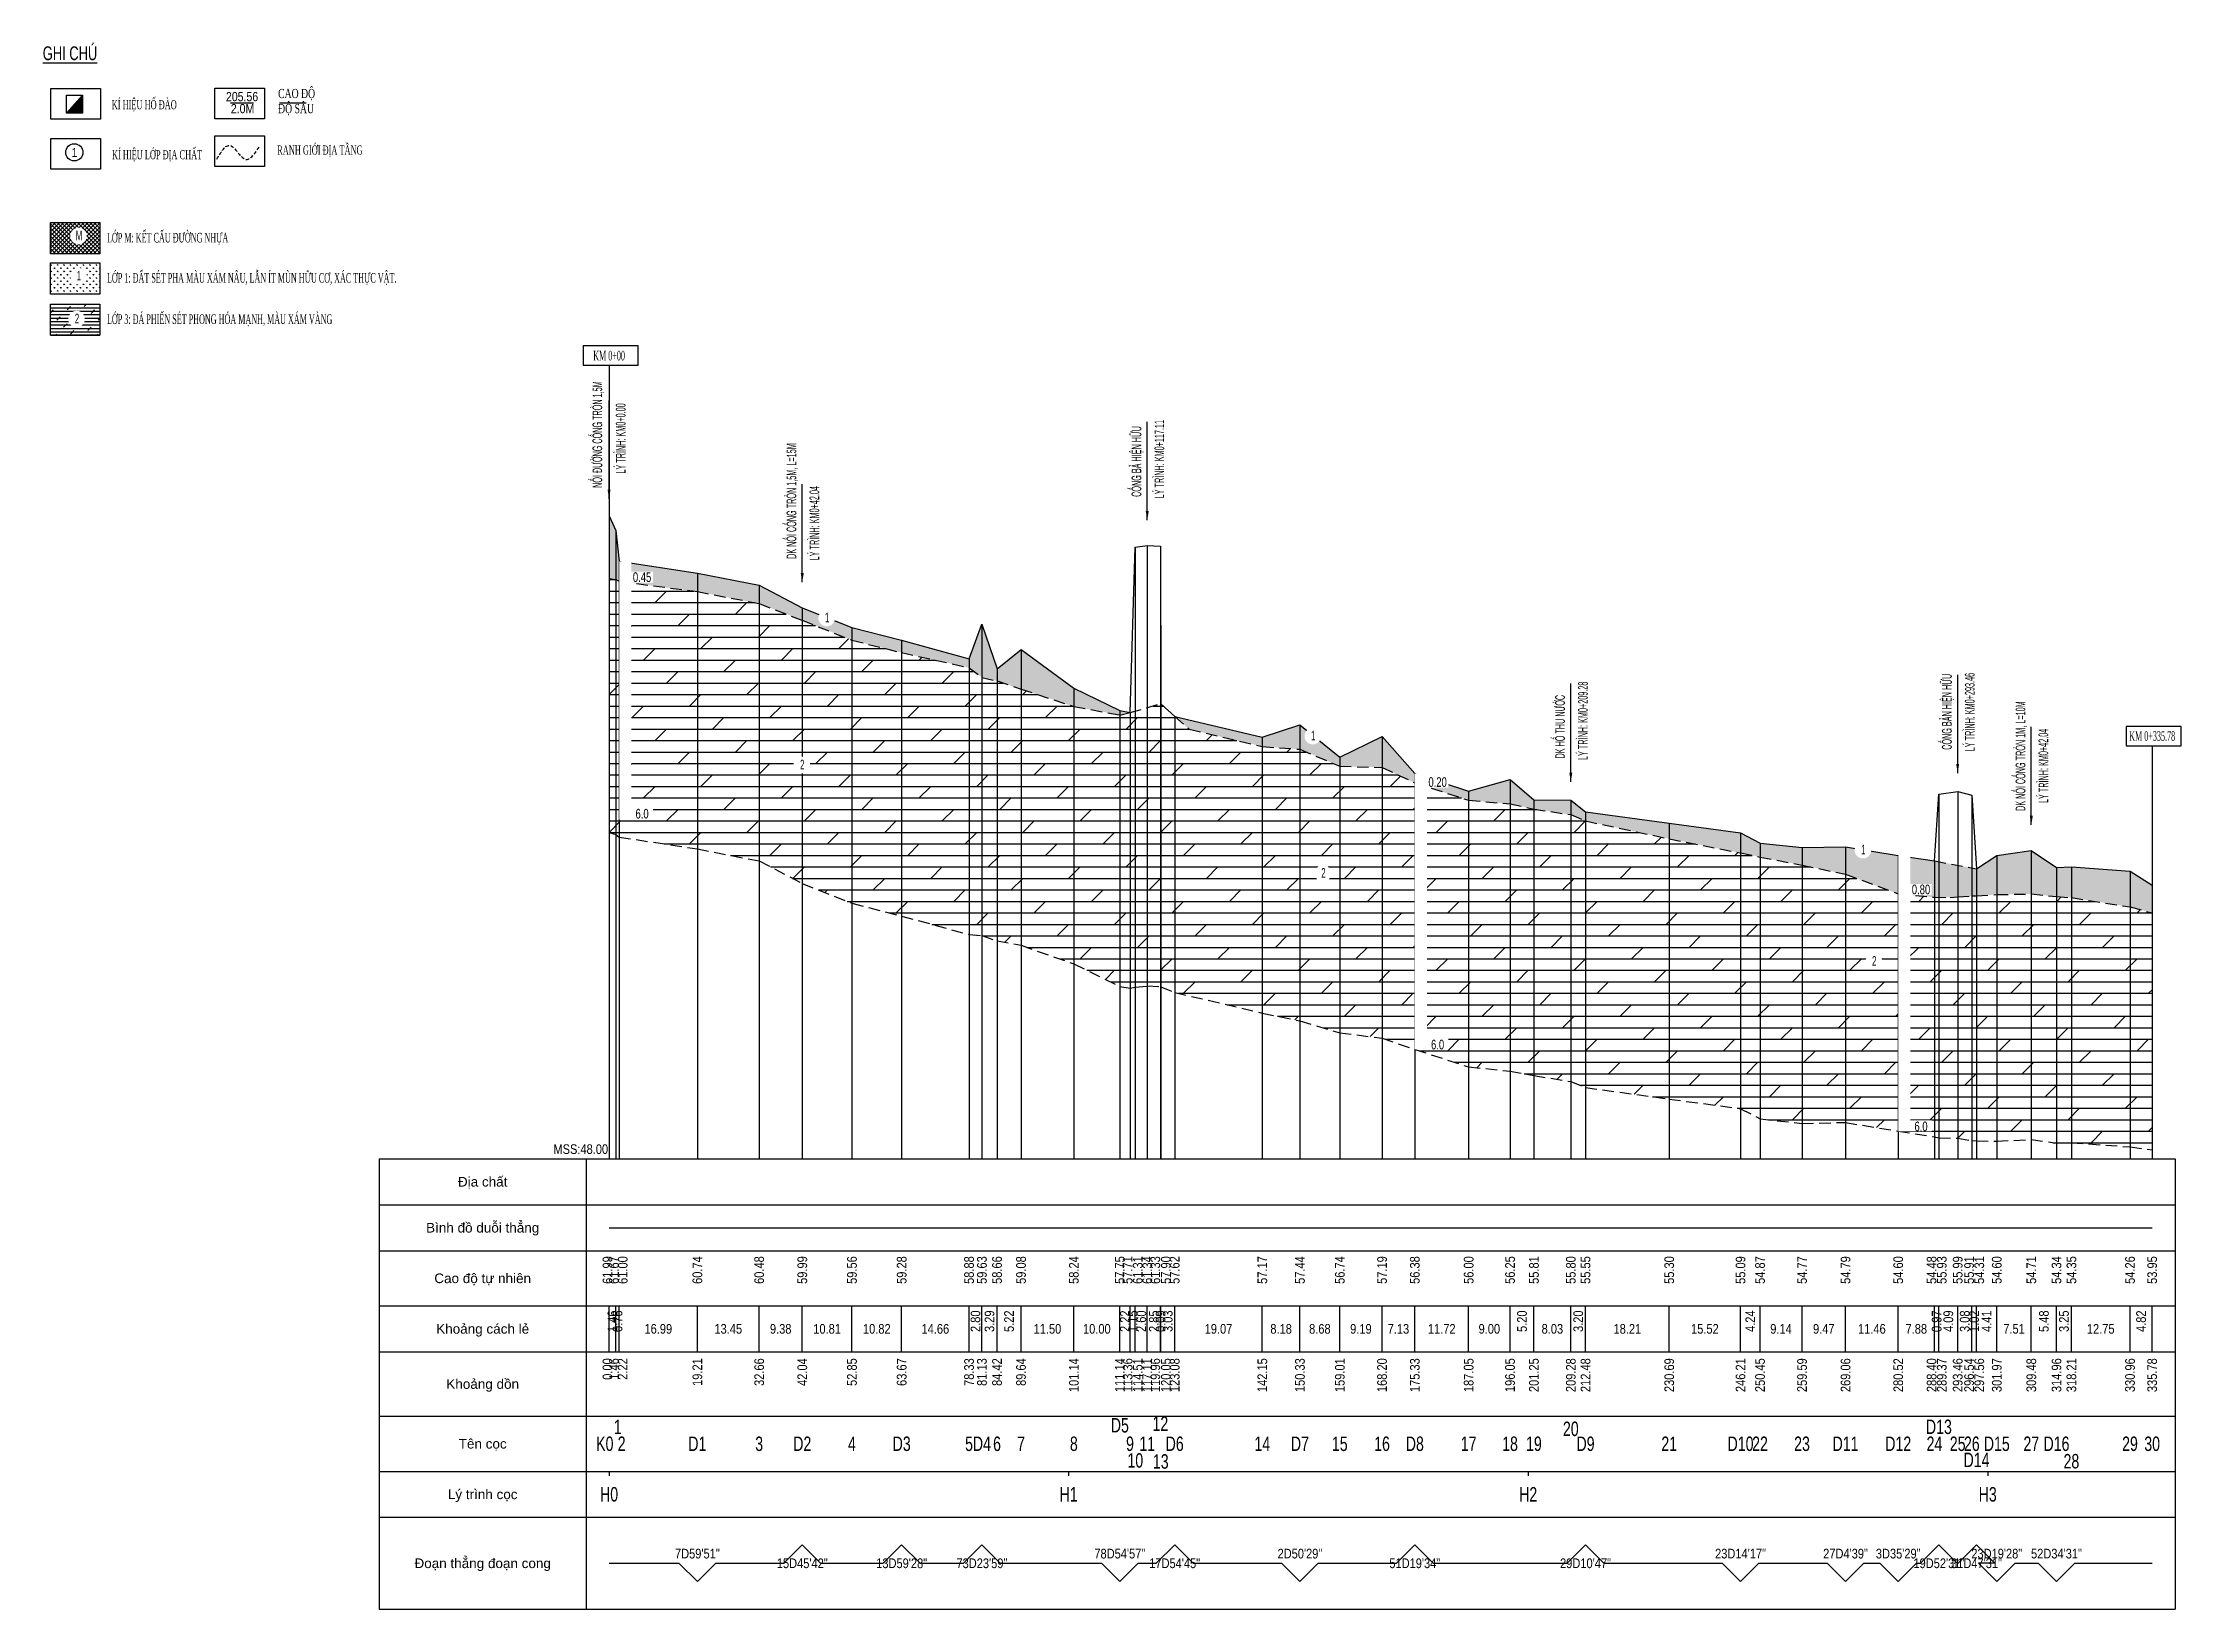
# Model space of a CAD drawing. Header units: metres. Extents: x 2360 to 4597, y 3667 to 5085.
# Drawn here: x 3422.4 to 3887.8, y 4629.7 to 4970.5 of the extents above; entities that cross this region are included whole.
import ezdxf
from ezdxf.enums import TextEntityAlignment as Align

# ---------------------------------------------------------------- set-up
doc = ezdxf.new("R2010")
doc.units = ezdxf.units.M
doc.header["$MEASUREMENT"] = 0
doc.set_wipeout_variables(frame=1)
doc.linetypes.add('DASHED', pattern=[0.75, 0.5, -0.25])
doc.linetypes.add('HIDDEN', pattern=[0.375, 0.25, -0.125])
for name, color, linetype in [('DIA CHAT', 9, 'Continuous'), ('Dia-Chat', 8, 'Continuous'), ('DO', 1, 'Continuous'), ('DONG', 8, 'Continuous'), ('ENTKHIEULT', 3, 'Continuous'), ('Tieu-De', 4, 'Continuous'), ('XANH', 3, 'Continuous'), ('XANH_SAM', 5, 'Continuous')]:
    doc.layers.add(name, color=color, linetype=linetype)
doc.layers.add('T - Thay', color=255, linetype='Continuous', lineweight=18)
doc.styles.add('BINHDO', font='VHARIALN.TTF', dxfattribs={"width": 0.6})
doc.styles.add('in-dam', font='VHARIALN.TTF', dxfattribs={"width": 0.8, "height": 4.2})
doc.styles.add('Kten1', font='VHAVAN.TTF')
doc.styles.add('NT-1', font='vntimeh.shx', dxfattribs={"width": 0.55})
doc.styles.get("Standard").update_dxf_attribs({"font": 'VHARIALN.TTF', "height": 2})
doc.styles.add('sty-1', font='VHARIALN.TTF', dxfattribs={"height": 4.2})
doc.styles.add('STYLE1', font='VNARIAL.TTF')
doc.styles.add('TDHEADER', font='VNARIAL.TTF', dxfattribs={"width": 0.7, "height": 2})
doc.dimstyles.get("Standard").update_dxf_attribs({"dimtxt": 0.18, "dimasz": 0.18, "dimexe": 0.18, "dimexo": 0.0625, "dimgap": 0.09, "dimtad": 0, "dimtih": 1, "dimtoh": 1, "dimdec": 4, "dimzin": 0, "dimdsep": 46, "dimtxsty": 'Standard', "dimcen": 0.09, "dimadec": 0, "dimazin": 0, "dimtfac": 1, "dimtdec": 4, "dimtofl": 0, "dimtmove": 0, "dimatfit": 3, "dimfxl": 1, "dimtolj": 1, "dimtzin": 0, "dimarcsym": 0})

msp = doc.modelspace()

# ---------------------------------------------------------------- texts
at = {"layer": 'Dia-Chat', "color": 4, "style": 'NT-1', "width": 0.6}
for s, p in [('kÝ hiÖu hè ®µo', (3437.44, 4955.996)), ('kÝ hiÖu líp ®Þa chÊt', (3437.495, 4945.117))]:
    msp.add_text(s, height=2, dxfattribs=at).set_placement(p)
at = {"layer": 'Dia-Chat', "color": 4, "style": 'sty-1'}
msp.add_text('1', height=2, dxfattribs=at).set_placement((3429.335, 4946.595), align=Align.MIDDLE)
at = {"layer": 'Dia-Chat', "color": 4, "style": 'NT-1', "width": 0.6}
msp.add_text('ranh giíi ®Þa tÇng', height=2, dxfattribs=at).set_placement((3482.741, 4947.219), align=Align.MIDDLE)
at = {"layer": 'Dia-Chat', "color": 4, "style": 'NT-1', "width": 0.55}
for s, p in [('líp m: kÕt cÊu §¦êNG nhùa', (3436.396, 4929.108)), ('LíP 1: ®Êt sÐt pha mµu X¸M N¢U, lÉn Ýt MïN H÷u C¥, X¸C THùC VËT.', (3436.396, 4920.366)), ('líp 3: ®¸ phiÕn sÐt phong hãa m¹nh, mµu x¸m vµng', (3436.396, 4911.376))]:
    msp.add_text(s, height=2.1, dxfattribs=at).set_placement(p, align=Align.TOP_LEFT)
at = {"layer": 'Dia-Chat', "color": 4, "width": 57.11592, "attachment_point": 1}
for s, insert, char_height, style in [('{\\W0.7;\\LGHI CHó}', (3422.429, 4969.676), 3, 'Kten1'), ('205.56', (3462.293, 4959.749), 2, 'sty-1'), ('2.0m', (3463.356, 4957.132), 2, 'sty-1')]:
    msp.add_mtext(s, dxfattribs=dict(at, insert=insert, char_height=char_height, style=style))
at = {"layer": 'Dia-Chat', "color": 4, "char_height": 2, "width": 57.11592, "attachment_point": 1, "line_spacing_factor": 0.6, "style": 'NT-1'}
for s, insert in [('{\\W0.7;cao ®é}', (3473.638, 4960.423)), ('{\\W0.7;®é s©u}', (3473.638, 4957.141))]:
    msp.add_mtext(s, dxfattribs=dict(at, insert=insert))
at = {"layer": 'ENTKHIEULT', "style": 'NT-1', "width": 0.5}
for s, p in [('Km 0+00', (3545.658, 4902.394)), ('Km 0+335.78', (3881.438, 4819.632))]:
    msp.add_text(s, height=2.1, dxfattribs=at).set_placement(p, align=Align.MIDDLE)
at = {"layer": 'T - Thay', "color": 140, "style": 'BINHDO', "width": 0.6}
for s, p in [('NèI §¦êNG CèNG TRßN 1,5M', (3544.153, 4873.612, -1203.64)), ('Lý TR×NH: kM0+0.00', (3549.236, 4876.731, -1203.64)), ('Lý TR×NH: kM0+117.11', (3666.447, 4871.35, -1203.64)), ('CèNG B¶ HIÖN H÷U', (3661.465, 4871.667, -1203.64)), ('DK NèI CèNG TRßN 1,5M, L=15M', (3586.395, 4858.167, -1203.64)), ('Lý TR×NH: kM0+42.04', (3591.377, 4857.85, -1203.64)), ('CèNG B¶N HIÖN H÷U ', (3837.815, 4816.64, -1203.64)), ('Lý TR×NH: kM0+293.46', (3842.797, 4816.322, -1203.64)), ('DK Hè THU N¦íC', (3753.635, 4814.74, -1202.64)), ('Lý TR×NH: kM0+209.28', (3758.617, 4814.422, -1202.64)), ('DK NèI CèNG TRßN 1M, L=10M', (3853.835, 4803.325, -1203.64)), ('Lý TR×NH: kM0+42.04', (3858.817, 4805.05, -1203.64))]:
    msp.add_text(s, height=2.1, rotation=90, dxfattribs=at).set_placement(p)
at = {"layer": 'Tieu-De', "style": 'STYLE1'}
for s, p in [('§Þa chÊt', (3518.158, 4722.654)), ('B×nh ®å duçi th¼ng', (3518.158, 4712.654)), ('Cao ®é tù nhiªn', (3518.158, 4701.654)), ('Kho¶ng c¸ch lÎ', (3518.158, 4690.654)), ('Kho¶ng dån', (3518.158, 4678.654)), ('Tªn cäc', (3518.158, 4665.654)), ('Lý tr×nh cäc', (3518.158, 4654.654)), ('§o¹n th¼ng ®o¹n cong', (3518.158, 4639.654))]:
    msp.add_text(s, height=2.1, dxfattribs=at).set_placement(p, align=Align.MIDDLE_CENTER)
at = {"layer": 'XANH'}
msp.add_text('MSS:48.00', height=2.1, dxfattribs=at).set_placement((3545.448, 4728.704), align=Align.RIGHT)
for s, p in [('61.99', (3545.306, 4706.454)), ('61.67', (3546.733, 4706.454)), ('61.00', (3548.615, 4706.454)), ('60.74', (3564.868, 4706.454)), ('60.48', (3578.318, 4706.454)), ('59.99', (3587.698, 4706.454)), ('59.56', (3598.508, 4706.454)), ('59.28', (3609.328, 4706.454)), ('58.88', (3623.988, 4706.454)), ('59.63', (3626.788, 4706.454)), ('58.66', (3630.078, 4706.454)), ('59.08', (3635.298, 4706.454)), ('58.24', (3646.798, 4706.454)), ('57.75', (3656.798, 4706.454)), ('57.71', (3658.496, 4706.454)), ('61.31', (3660.691, 4706.454)), ('61.34', (3662.768, 4706.454)), ('61.33', (3664.513, 4706.454)), ('57.90', (3666.814, 4706.454)), ('57.62', (3668.738, 4706.454)), ('57.17', (3687.808, 4706.454)), ('57.44', (3695.988, 4706.454)), ('56.74', (3704.668, 4706.454)), ('57.19', (3713.858, 4706.454)), ('56.38', (3720.988, 4706.454)), ('56.00', (3732.708, 4706.454)), ('56.25', (3741.708, 4706.454)), ('55.81', (3746.908, 4706.454)), ('55.80', (3754.938, 4706.454)), ('55.55', (3758.138, 4706.454)), ('55.30', (3776.348, 4706.454)), ('55.09', (3791.868, 4706.454)), ('54.87', (3796.108, 4706.454)), ('54.77', (3805.248, 4706.454)), ('54.79', (3814.718, 4706.454)), ('54.60', (3826.178, 4706.454)), ('54.48', (3833.437, 4706.454)), ('55.93', (3835.65, 4706.454)), ('55.99', (3839.118, 4706.454)), ('55.91', (3841.604, 4706.454)), ('54.31', (3843.812, 4706.454)), ('54.60', (3847.628, 4706.454)), ('54.71', (3855.138, 4706.454)), ('54.34', (3860.618, 4706.454)), ('54.35', (3863.868, 4706.454)), ('54.26', (3876.618, 4706.454)), ('53.95', (3881.438, 4706.454)), ('1.46', (3546.388, 4694.654)), ('0.76', (3547.498, 4694.654)), ('2.80', (3625.388, 4694.654)), ('3.29', (3628.433, 4694.654)), ('5.22', (3632.688, 4694.654)), ('2.22', (3657.908, 4694.654)), ('1.15', (3659.593, 4694.654)), ('2.60', (3661.468, 4694.654)), ('2.85', (3664.193, 4694.654)), ('0.09', (3665.663, 4694.654)), ('3.03', (3667.223, 4694.654)), ('5.20', (3744.308, 4694.654)), ('3.20', (3756.538, 4694.654)), ('4.24', (3793.988, 4694.654)), ('0.97', (3834.543, 4694.654)), ('4.09', (3837.073, 4694.654)), ('3.08', (3840.658, 4694.654)), ('1.02', (3842.708, 4694.654)), ('4.41', (3845.423, 4694.654)), ('5.48', (3857.878, 4694.654)), ('3.25', (3862.243, 4694.654)), ('4.82', (3879.028, 4694.654)), ('0.00', (3545.306, 4684.254)), ('1.46', (3546.733, 4684.254)), ('2.22', (3548.615, 4684.254)), ('19.21', (3564.868, 4684.254)), ('32.66', (3578.318, 4684.254)), ('42.04', (3587.698, 4684.254)), ('52.85', (3598.508, 4684.254)), ('63.67', (3609.328, 4684.254)), ('78.33', (3623.988, 4684.254)), ('81.13', (3626.788, 4684.254)), ('84.42', (3630.078, 4684.254)), ('89.64', (3635.298, 4684.254)), ('101.14', (3646.798, 4684.254)), ('111.14', (3656.798, 4684.254)), ('113.36', (3658.496, 4684.254)), ('114.51', (3660.691, 4684.254)), ('117.11', (3662.768, 4684.254)), ('119.96', (3664.513, 4684.254)), ('120.05', (3666.814, 4684.254)), ('123.08', (3668.738, 4684.254)), ('142.15', (3687.808, 4684.254)), ('150.33', (3695.988, 4684.254)), ('159.01', (3704.668, 4684.254)), ('168.20', (3713.858, 4684.254)), ('175.33', (3720.988, 4684.254)), ('187.05', (3732.708, 4684.254)), ('196.05', (3741.708, 4684.254)), ('201.25', (3746.908, 4684.254)), ('209.28', (3754.938, 4684.254)), ('212.48', (3758.138, 4684.254)), ('230.69', (3776.348, 4684.254)), ('246.21', (3791.868, 4684.254)), ('250.45', (3796.108, 4684.254)), ('259.59', (3805.248, 4684.254)), ('269.06', (3814.718, 4684.254)), ('280.52', (3826.178, 4684.254)), ('288.40', (3833.437, 4684.254)), ('289.37', (3835.65, 4684.254)), ('293.46', (3839.118, 4684.254)), ('296.54', (3841.604, 4684.254)), ('297.56', (3843.812, 4684.254)), ('301.97', (3847.628, 4684.254)), ('309.48', (3855.138, 4684.254)), ('314.96', (3860.618, 4684.254)), ('318.21', (3863.868, 4684.254)), ('330.96', (3876.618, 4684.254)), ('335.78', (3881.438, 4684.254))]:
    msp.add_text(s, height=2.1, rotation=90, dxfattribs=at).set_placement(p, align=Align.MIDDLE_RIGHT)
for s, p in [('16.99', (3556.373, 4690.654)), ('13.45', (3571.593, 4690.654)), ('9.38', (3583.008, 4690.654)), ('10.81', (3593.103, 4690.654)), ('10.82', (3603.918, 4690.654)), ('14.66', (3616.658, 4690.654)), ('11.50', (3641.048, 4690.654)), ('10.00', (3651.798, 4690.654)), ('19.07', (3678.273, 4690.654)), ('8.18', (3691.898, 4690.654)), ('8.68', (3700.328, 4690.654)), ('9.19', (3709.263, 4690.654)), ('7.13', (3717.423, 4690.654)), ('11.72', (3726.848, 4690.654)), ('9.00', (3737.208, 4690.654)), ('8.03', (3750.923, 4690.654)), ('18.21', (3767.243, 4690.654)), ('15.52', (3784.108, 4690.654)), ('9.14', (3800.678, 4690.654)), ('9.47', (3809.983, 4690.654)), ('11.46', (3820.448, 4690.654)), ('7.88', (3830.118, 4690.654)), ('7.51', (3851.383, 4690.654)), ('12.75', (3870.243, 4690.654))]:
    msp.add_text(s, height=2.1, dxfattribs=at).set_placement(p, align=Align.MIDDLE_CENTER)
for s, p in [('7d59\'51"', (3564.868, 4640.704)), ('15d45\'42"', (3587.698, 4638.604)), ('13d59\'28"', (3609.328, 4638.604)), ('73d23\'59"', (3626.788, 4638.604)), ('78d54\'57"', (3656.798, 4640.704)), ('17d54\'45"', (3668.738, 4638.604)), ('2d50\'29"', (3695.988, 4640.704)), ('51d19\'34"', (3720.988, 4638.604)), ('29d10\'47"', (3758.138, 4638.604)), ('23d14\'17"', (3791.868, 4640.704)), ('27d4\'39"', (3814.718, 4640.704)), ('3d35\'29"', (3826.178, 4640.704)), ('19d52\'31"', (3835.028, 4638.604)), ('31d47\'31"', (3843.218, 4638.604)), ('23d19\'28"', (3847.628, 4640.704)), ('52d34\'31"', (3860.618, 4640.704))]:
    msp.add_text(s, height=2.1, dxfattribs=at).set_placement(p, align=Align.CENTER)
at = {"layer": 'XANH_SAM', "style": 'TDHEADER', "width": 0.7}
for s, p in [('1', (3547.536, 4669.329)), ('D5', (3656.798, 4669.683)), ('12', (3665.618, 4670.017)), ('20', (3754.938, 4668.902)), ('D13', (3835.028, 4669.34)), ('K0', (3544.729, 4665.654)), ('2', (3548.39, 4665.654)), ('D1', (3564.868, 4665.654)), ('3', (3578.318, 4665.654)), ('D2', (3587.698, 4665.654)), ('4', (3598.508, 4665.654)), ('D3', (3609.328, 4665.654)), ('5', (3623.988, 4665.654)), ('D4', (3626.788, 4665.654)), ('6', (3630.078, 4665.654)), ('7', (3635.298, 4665.654)), ('8', (3646.798, 4665.654)), ('9', (3659.018, 4665.654)), ('10', (3660.168, 4662.028)), ('11', (3662.768, 4665.654)), ('13', (3665.708, 4661.805)), ('D6', (3668.738, 4665.654)), ('14', (3687.808, 4665.654)), ('D7', (3695.988, 4665.654)), ('15', (3704.668, 4665.654)), ('16', (3713.858, 4665.654)), ('D8', (3720.988, 4665.654)), ('17', (3732.708, 4665.654)), ('18', (3741.708, 4665.654)), ('19', (3746.908, 4665.654)), ('D9', (3758.138, 4665.654)), ('21', (3776.348, 4665.654)), ('D10', (3791.868, 4665.654)), ('22', (3796.108, 4665.654)), ('23', (3805.248, 4665.654)), ('D11', (3814.718, 4665.654)), ('D12', (3826.178, 4665.654)), ('24', (3834.058, 4665.654)), ('25', (3839.118, 4665.654)), ('26', (3842.198, 4665.654)), ('D14', (3843.218, 4662.145)), ('D15', (3847.628, 4665.654)), ('27', (3855.138, 4665.654)), ('D16', (3860.618, 4665.654)), ('28', (3863.868, 4661.86)), ('29', (3876.618, 4665.654)), ('30', (3881.438, 4665.654)), ('H0', (3545.658, 4654.654)), ('H1', (3645.658, 4654.654)), ('H2', (3745.658, 4654.654)), ('H3', (3845.658, 4654.654))]:
    msp.add_text(s, height=3.15, dxfattribs=at).set_placement(p, align=Align.MIDDLE_CENTER)

# ---------------------------------------------------------------- hatches: boundary and pattern name
at = {"layer": 'Dia-Chat'}
msp.add_hatch(color=8, dxfattribs=at).paths.add_polyline_path([(3431.077, 4955.131), (3431.077, 4959.082), (3427.575, 4955.131)])
h = msp.add_hatch(dxfattribs=at)
h.set_pattern_fill('ANSI37', color=256, scale=5, style=0)
h.set_pattern_definition([(45, (-561673.5628, -1839550.7969), (-0.44194173824, 0.44194173824), []), (135, (-561673.5628, -1839550.7969), (-0.44194173824, -0.44194173824), [])])
h.paths.add_polyline_path([(3424.097, 4931.322), (3434.82, 4931.322), (3434.82, 4924.541), (3424.097, 4924.541)])
h = msp.add_hatch(dxfattribs=at)
h.set_pattern_fill('GRASS', color=256, style=0)
h.set_pattern_definition([(90, (-561673.5628, -1839562.4632), (-0.707106781, 0.707106781), [0.1875, -1.226713563]), (45, (-561673.5628, -1839562.4632), (-0.7071067812, 0.7071067812), [0.1875, -0.8125]), (135, (-561673.5628, -1839562.4632), (-0.7071067812, -0.7071067812), [0.1875, -0.8125])])
h.paths.add_polyline_path([(3424.097, 4922.58), (3434.82, 4922.58), (3434.82, 4915.798), (3424.097, 4915.798)])
at = {"layer": 'Dia-Chat', "linetype": 'ByBlock'}
h = msp.add_hatch(dxfattribs=at)
h.set_pattern_fill('DOLMIT', color=256, scale=3, style=0)
h.set_pattern_definition([(0, (-561673.5628, -1839553.9371), (0, 0.75), []), (45, (-561673.5628, -1839553.937), (-1.4999999975, 1.4999999975), [1.06066017, -2.12132304])])
h.paths.add_polyline_path([(3434.82, 4913.59), (3424.097, 4913.59), (3424.097, 4906.809), (3434.82, 4906.809)])
at = {"layer": 'Dia-Chat'}
h = msp.add_hatch(dxfattribs=at)
h.set_pattern_fill('GRASS', color=8, scale=1.5, style=0)
h.set_pattern_definition([(90, (3545.6581, 4853.8812), (-1.06066, 1.06066), [0.28125, -1.84007]), (45, (3545.658, 4853.8812), (-1.06066, 1.06066), [0.28125, -1.21875]), (135, (3545.658, 4853.8812), (-1.06066, -1.06066), [0.28125, -1.21875])])
h.paths.add_polyline_path([(3646.798, 4826.054), (3656.798, 4824.203), (3659.018, 4824.754), (3656.798, 4825.154), (3646.798, 4830.054), (3635.298, 4838.454), (3630.078, 4834.254), (3626.788, 4843.954), (3623.988, 4836.454), (3609.328, 4840.454), (3598.508, 4843.254), (3587.698, 4847.554), (3578.318, 4852.454), (3564.868, 4855.054), (3547.878, 4857.654), (3547.118, 4864.354), (3545.658, 4867.554), (3545.658, 4853.881), (3547.118, 4853.681), (3547.878, 4853.305), (3564.868, 4851.054), (3578.318, 4848.454), (3587.698, 4844.806), (3598.508, 4840.49), (3609.328, 4837.774), (3623.988, 4834.502), (3626.788, 4832.393), (3630.078, 4831.612), (3635.298, 4829.849)])
h = msp.add_hatch(dxfattribs=at)
h.set_pattern_fill('DOLMIT', color=8, scale=10, style=0)
h.set_pattern_definition([(0, (3545.658, 4798.6522), (0, 2.5), []), (45, (3545.658, 4798.652), (-5, 5), [3.53553, -7.07108])])
h.paths.add_polyline_path([(3687.808, 4759.354), (3695.988, 4757.64), (3704.668, 4755.054), (3713.858, 4753.915), (3720.988, 4751.454), (3732.708, 4747.654), (3741.708, 4746.722), (3746.908, 4745.754), (3754.938, 4744.473), (3758.138, 4743.154), (3776.348, 4740.654), (3791.868, 4738.554), (3796.108, 4736.354), (3805.248, 4735.354), (3814.718, 4735.554), (3826.178, 4733.654), (3834.058, 4732.454), (3835.028, 4732.232), (3839.118, 4732.126), (3842.198, 4731.601), (3843.218, 4731.541), (3847.628, 4731.476), (3855.138, 4731.842), (3860.618, 4731.054), (3863.868, 4731.154), (3876.618, 4730.254), (3881.438, 4729.612), (3881.438, 4781.154), (3876.618, 4782.444), (3863.868, 4784.471), (3860.618, 4784.704), (3855.138, 4785.264), (3847.628, 4785.143), (3843.218, 4784.896), (3842.198, 4784.844), (3839.118, 4784.619), (3837.515, 4784.521), (3834.058, 4784.556), (3826.178, 4785.306), (3814.718, 4789.554), (3805.248, 4791.561), (3796.108, 4793.299), (3791.868, 4794.195), (3776.348, 4797.271), (3758.138, 4801.154), (3754.938, 4802.523), (3746.908, 4803.754), (3741.708, 4804.874), (3732.708, 4805.654), (3720.988, 4809.454), (3713.858, 4812.813), (3704.668, 4813.054), (3695.988, 4816.749), (3687.808, 4817.354), (3671.917, 4821.104), (3668.738, 4823.854), (3665.708, 4826.654), (3659.018, 4824.754), (3656.798, 4824.203), (3646.798, 4826.054), (3635.298, 4829.849), (3630.078, 4831.612), (3626.788, 4832.393), (3623.988, 4834.502), (3609.328, 4837.774), (3598.508, 4840.49), (3587.698, 4844.806), (3578.318, 4848.454), (3564.868, 4851.054), (3547.878, 4853.305), (3547.118, 4853.681), (3545.658, 4853.881), (3545.658, 4798.652), (3547.118, 4798.172), (3547.878, 4797.654), (3564.868, 4795.054), (3578.318, 4792.454), (3587.698, 4787.554), (3598.508, 4783.254), (3609.328, 4780.454), (3623.988, 4776.454), (3626.788, 4776.216), (3630.078, 4775.059), (3635.298, 4774.105), (3646.798, 4770.054), (3656.798, 4765.154), (3659.018, 4764.754), (3660.168, 4764.996), (3662.768, 4765.253), (3665.62, 4765.124), (3668.738, 4763.854)])
h = msp.add_hatch(dxfattribs=at)
h.set_pattern_fill('GRASS', color=8, scale=1.5, style=0)
h.paths.add_polyline_path([(3834.058, 4792.454), (3826.178, 4793.654), (3814.718, 4795.554), (3805.248, 4795.354), (3796.108, 4796.354), (3791.868, 4798.554), (3776.348, 4800.654), (3758.138, 4803.154), (3754.938, 4805.654), (3746.908, 4805.754), (3741.708, 4810.154), (3732.708, 4807.654), (3720.988, 4811.454), (3713.858, 4819.554), (3704.668, 4815.054), (3695.988, 4822.054), (3687.808, 4819.354), (3668.738, 4823.854), (3671.917, 4821.104), (3687.808, 4817.354), (3695.988, 4816.749), (3704.668, 4813.054), (3713.858, 4812.813), (3720.988, 4809.454), (3732.708, 4805.654), (3741.708, 4804.874), (3746.908, 4803.754), (3754.938, 4802.523), (3758.138, 4801.154), (3776.348, 4797.271), (3791.868, 4794.195), (3796.108, 4793.299), (3805.248, 4791.561), (3814.718, 4789.554), (3826.178, 4785.306), (3834.058, 4784.556), (3837.515, 4784.521), (3839.118, 4784.619), (3842.198, 4784.844), (3843.218, 4784.896), (3847.628, 4785.143), (3855.138, 4785.264), (3860.618, 4784.704), (3863.868, 4784.471), (3876.618, 4782.444), (3881.438, 4781.154), (3881.438, 4787.154), (3876.618, 4790.254), (3863.868, 4791.154), (3860.618, 4791.054), (3855.138, 4794.754), (3847.628, 4793.654), (3843.218, 4790.754)])

# ---------------------------------------------------------------- linework, layer by layer
at = {"layer": 'Dia-Chat', "color": 4}
for points in [[(3424.149, 4960.536), (3435.003, 4960.536), (3435.003, 4953.852), (3424.149, 4953.852)], [(3459.845, 4960.582), (3470.7, 4960.582), (3470.7, 4953.898), (3459.845, 4953.898)], [(3427.575, 4959.082), (3431.077, 4959.082), (3431.077, 4955.131), (3427.575, 4955.131)], [(3424.165, 4949.657), (3435.02, 4949.657), (3435.02, 4942.972), (3424.165, 4942.972)], [(3459.845, 4950.203), (3470.7, 4950.203), (3470.7, 4943.518), (3459.845, 4943.518)], [(3424.097, 4931.322), (3434.82, 4931.322), (3434.82, 4924.541), (3424.097, 4924.541)], [(3424.097, 4922.58), (3434.82, 4922.58), (3434.82, 4915.798), (3424.097, 4915.798)], [(3424.097, 4913.59), (3434.82, 4913.59), (3434.82, 4906.809), (3424.097, 4906.809)]]:
    msp.add_lwpolyline(points, close=True, dxfattribs=at)
for points in [[(3431.077, 4959.082), (3427.575, 4955.131)], [(3473.954, 4957.373), (3479.746, 4957.373)]]:
    msp.add_lwpolyline(points, dxfattribs=at)
at = {"layer": 'Dia-Chat'}
msp.add_lwpolyline([(3463.26, 4957.418), (3468.255, 4957.418)], dxfattribs=at)
at = {"layer": 'Dia-Chat', "color": 1}
msp.add_lwpolyline([(3545.658, 4867.554), (3547.118, 4864.354), (3547.118, 4864.354), (3547.878, 4857.654), (3547.878, 4857.654), (3564.868, 4855.054), (3564.868, 4855.054), (3578.318, 4852.454), (3578.318, 4852.454), (3587.698, 4847.554), (3587.698, 4847.554), (3598.508, 4843.254), (3598.508, 4843.254), (3609.328, 4840.454), (3609.328, 4840.454), (3623.988, 4836.454), (3623.988, 4836.454), (3626.788, 4843.954), (3626.788, 4843.954), (3630.078, 4834.254), (3630.078, 4834.254), (3635.298, 4838.454), (3635.298, 4838.454), (3646.798, 4830.054), (3646.798, 4830.054), (3656.798, 4825.154), (3656.798, 4825.154), (3659.018, 4824.754), (3659.018, 4824.754), (3660.168, 4860.754), (3660.168, 4860.754), (3662.768, 4861.054), (3662.768, 4861.054), (3665.618, 4860.954), (3665.618, 4860.954), (3665.708, 4826.654), (3665.708, 4826.654), (3668.738, 4823.854), (3668.738, 4823.854), (3687.808, 4819.354), (3687.808, 4819.354), (3695.988, 4822.054), (3695.988, 4822.054), (3704.668, 4815.054), (3704.668, 4815.054), (3713.858, 4819.554), (3713.858, 4819.554), (3720.988, 4811.454), (3720.988, 4811.454), (3732.708, 4807.654), (3732.708, 4807.654), (3741.708, 4810.154), (3741.708, 4810.154), (3746.908, 4805.754), (3746.908, 4805.754), (3754.938, 4805.654), (3754.938, 4805.654), (3758.138, 4803.154), (3758.138, 4803.154), (3776.348, 4800.654), (3776.348, 4800.654), (3791.868, 4798.554), (3791.868, 4798.554), (3796.108, 4796.354), (3796.108, 4796.354), (3805.248, 4795.354), (3805.248, 4795.354), (3814.718, 4795.554), (3814.718, 4795.554), (3826.178, 4793.654), (3826.178, 4793.654), (3834.058, 4792.454), (3834.058, 4792.454), (3835.028, 4806.954), (3835.028, 4806.954), (3839.118, 4807.554), (3839.118, 4807.554), (3842.198, 4806.754), (3842.198, 4806.754), (3843.218, 4790.754), (3843.218, 4790.754), (3847.628, 4793.654), (3847.628, 4793.654), (3855.138, 4794.754), (3855.138, 4794.754), (3860.618, 4791.054), (3860.618, 4791.054), (3863.868, 4791.154), (3863.868, 4791.154), (3876.618, 4790.254), (3876.618, 4790.254), (3881.438, 4787.154)], dxfattribs=at)
at = {"layer": 'Dia-Chat', "color": 8, "linetype": 'HIDDEN', "ltscale": 10}
for points in [[(3545.658, 4853.881), (3547.118, 4853.681), (3547.118, 4853.681), (3547.878, 4853.305), (3547.878, 4853.305), (3564.868, 4851.054), (3564.868, 4851.054), (3578.318, 4848.454), (3578.318, 4848.454), (3587.698, 4844.806), (3587.698, 4844.806), (3598.508, 4840.49), (3598.508, 4840.49), (3609.328, 4837.774), (3609.328, 4837.774), (3623.988, 4834.502), (3623.988, 4834.502), (3626.788, 4832.393), (3626.788, 4832.393), (3630.078, 4831.612), (3630.078, 4831.612), (3635.298, 4829.849), (3635.298, 4829.849), (3646.798, 4826.054), (3646.798, 4826.054), (3656.798, 4824.203), (3656.798, 4824.203), (3659.018, 4824.754)], [(3659.018, 4824.754), (3665.708, 4826.654)], [(3668.738, 4823.854), (3668.738, 4823.854), (3671.917, 4821.104), (3671.917, 4821.104), (3687.808, 4817.354), (3687.808, 4817.354), (3695.988, 4816.749), (3695.988, 4816.749), (3704.668, 4813.054), (3704.668, 4813.054), (3713.858, 4812.813), (3713.858, 4812.813), (3720.988, 4809.454), (3720.988, 4809.454), (3732.708, 4805.654), (3732.708, 4805.654), (3741.708, 4804.874), (3741.708, 4804.874), (3746.908, 4803.754), (3746.908, 4803.754), (3754.938, 4802.523), (3754.938, 4802.523), (3758.138, 4801.154), (3758.138, 4801.154), (3776.348, 4797.271), (3776.348, 4797.271), (3791.868, 4794.195), (3791.868, 4794.195), (3796.108, 4793.299), (3796.108, 4793.299), (3805.248, 4791.561), (3814.718, 4789.554), (3814.718, 4789.554), (3826.178, 4785.306), (3826.178, 4785.306), (3834.058, 4784.556), (3834.058, 4784.556), (3837.515, 4784.521), (3837.515, 4784.521), (3839.118, 4784.619), (3839.118, 4784.619), (3842.198, 4784.844), (3842.198, 4784.844), (3843.218, 4784.896), (3843.218, 4784.896), (3847.628, 4785.143), (3847.628, 4785.143), (3855.138, 4785.264), (3855.138, 4785.264), (3860.618, 4784.704), (3860.618, 4784.704), (3863.868, 4784.471), (3863.868, 4784.471), (3876.618, 4782.444), (3876.618, 4782.444), (3881.438, 4781.154)], [(3545.658, 4798.652), (3547.118, 4798.172), (3547.118, 4798.172), (3547.878, 4797.654), (3547.878, 4797.654), (3564.868, 4795.054), (3564.868, 4795.054), (3578.318, 4792.454), (3578.318, 4792.454), (3587.698, 4787.554), (3587.698, 4787.554), (3598.508, 4783.254), (3598.508, 4783.254), (3609.328, 4780.454), (3609.328, 4780.454), (3623.988, 4776.454), (3623.988, 4776.454), (3626.788, 4776.216), (3626.788, 4776.216), (3630.078, 4775.059), (3630.078, 4775.059), (3635.298, 4774.105), (3635.298, 4774.105), (3646.798, 4770.054), (3646.798, 4770.054), (3656.798, 4765.154), (3656.798, 4765.154), (3659.018, 4764.754), (3659.018, 4764.754), (3660.168, 4764.996), (3660.168, 4764.996), (3662.768, 4765.253), (3662.768, 4765.253), (3665.618, 4765.124), (3665.618, 4765.124), (3665.708, 4765.088), (3665.708, 4765.088), (3668.738, 4763.854), (3668.738, 4763.854), (3687.808, 4759.354), (3687.808, 4759.354), (3695.988, 4757.64), (3695.988, 4757.64), (3704.668, 4755.054), (3704.668, 4755.054), (3713.858, 4753.915), (3713.858, 4753.915), (3720.988, 4751.454), (3720.988, 4751.454), (3732.708, 4747.654), (3732.708, 4747.654), (3741.708, 4746.722), (3741.708, 4746.722), (3746.908, 4745.754), (3746.908, 4745.754), (3754.938, 4744.473), (3754.938, 4744.473), (3758.138, 4743.154), (3758.138, 4743.154), (3776.348, 4740.654), (3776.348, 4740.654), (3791.868, 4738.554), (3791.868, 4738.554), (3796.108, 4736.354), (3796.108, 4736.354), (3805.248, 4735.354), (3805.248, 4735.354), (3814.718, 4735.554), (3814.718, 4735.554), (3826.178, 4733.654), (3826.178, 4733.654), (3834.058, 4732.454), (3834.058, 4732.454), (3835.028, 4732.232), (3835.028, 4732.232), (3839.118, 4732.126), (3839.118, 4732.126), (3842.198, 4731.601), (3842.198, 4731.601), (3843.218, 4731.541), (3843.218, 4731.541), (3847.628, 4731.476), (3847.628, 4731.476), (3855.138, 4731.842), (3855.138, 4731.842), (3860.618, 4731.054), (3860.618, 4731.054), (3863.868, 4731.154), (3863.868, 4731.154), (3876.618, 4730.254), (3876.618, 4730.254), (3881.438, 4729.612)], [(3834.058, 4792.454), (3843.218, 4790.754)]]:
    msp.add_lwpolyline(points, dxfattribs=at)
at = {"layer": 'Dia-Chat', "color": 6}
msp.add_circle((3429.292, 4946.611), 1.872, dxfattribs=at)
at = {"layer": 'Dia-Chat', "color": 30, "linetype": 'DASHED', "ltscale": 1.5}
msp.add_spline([(3460.303, 4945.116), (3463.23, 4948.107), (3466.489, 4945.116), (3469.682, 4948.041)], degree=3, dxfattribs=at)
at = {"layer": 'DO', "color": 1}
msp.add_line((3545.658, 4712.654), (3881.438, 4712.654), dxfattribs=at)
at = {"layer": 'DONG', "color": 8}
for p, q in [((3545.658, 4867.554), (3545.658, 4727.654)), ((3547.118, 4864.354), (3547.118, 4727.654)), ((3660.168, 4860.754), (3660.168, 4727.654)), ((3662.768, 4861.054), (3662.768, 4727.654)), ((3665.618, 4860.954), (3665.618, 4727.654)), ((3547.878, 4857.654), (3547.878, 4727.654)), ((3564.868, 4855.054), (3564.868, 4727.654)), ((3578.318, 4852.454), (3578.318, 4727.654)), ((3587.698, 4847.554), (3587.698, 4727.654)), ((3598.508, 4843.254), (3598.508, 4727.654)), ((3609.328, 4840.454), (3609.328, 4727.654)), ((3626.788, 4843.954), (3626.788, 4727.654)), ((3623.988, 4836.454), (3623.988, 4727.654)), ((3635.298, 4838.454), (3635.298, 4727.654)), ((3630.078, 4834.254), (3630.078, 4727.654)), ((3646.798, 4830.054), (3646.798, 4727.654)), ((3665.708, 4826.654), (3665.708, 4727.654)), ((3656.798, 4825.154), (3656.798, 4727.654)), ((3659.018, 4824.754), (3659.018, 4727.654)), ((3668.738, 4823.854), (3668.738, 4727.654)), ((3695.988, 4822.054), (3695.988, 4727.654)), ((3687.808, 4819.354), (3687.808, 4727.654)), ((3713.858, 4819.554), (3713.858, 4727.654)), ((3704.668, 4815.054), (3704.668, 4727.654)), ((3720.988, 4811.454), (3720.988, 4727.654)), ((3732.708, 4807.654), (3732.708, 4727.654)), ((3741.708, 4810.154), (3741.708, 4727.654)), ((3835.028, 4806.954), (3835.028, 4727.654)), ((3839.118, 4807.554), (3839.118, 4727.654)), ((3746.908, 4805.754), (3746.908, 4727.654)), ((3754.938, 4805.654), (3754.938, 4727.654)), ((3758.138, 4803.154), (3758.138, 4727.654)), ((3842.198, 4806.754), (3842.198, 4727.654)), ((3776.348, 4800.654), (3776.348, 4727.654)), ((3791.868, 4798.554), (3791.868, 4727.654)), ((3796.108, 4796.354), (3796.108, 4727.654)), ((3805.248, 4795.354), (3805.248, 4727.654)), ((3814.718, 4795.554), (3814.718, 4727.654)), ((3826.178, 4793.654), (3826.178, 4727.654)), ((3847.628, 4793.654), (3847.628, 4727.654)), ((3855.138, 4794.754), (3855.138, 4727.654)), ((3834.058, 4792.454), (3834.058, 4727.654)), ((3843.218, 4790.754), (3843.218, 4727.654)), ((3860.618, 4791.054), (3860.618, 4727.654)), ((3863.868, 4791.154), (3863.868, 4727.654)), ((3876.618, 4790.254), (3876.618, 4727.654)), ((3881.438, 4787.154), (3881.438, 4727.654))]:
    msp.add_line(p, q, dxfattribs=at)
at = {"layer": 'ENTKHIEULT'}
for p, q in [((3545.658, 4900.294), (3545.658, 4796.695)), ((3881.438, 4817.532), (3881.438, 4727.654))]:
    msp.add_line(p, q, dxfattribs=at)
for points in [[(3551.985, 4900.294), (3551.985, 4904.494), (3540.001, 4904.494), (3540.001, 4900.294)], [(3887.765, 4817.532), (3887.765, 4821.732), (3875.781, 4821.732), (3875.781, 4817.532)]]:
    msp.add_lwpolyline(points, close=True, dxfattribs=at)
at = {"layer": 'XANH', "color": 3}
for p, q in [((3495.658, 4727.654), (3886.438, 4727.654)), ((3495.658, 4727.654), (3886.438, 4727.654)), ((3495.658, 4727.654), (3495.658, 4629.654)), ((3540.658, 4727.654), (3540.658, 4629.654)), ((3886.438, 4727.654), (3886.438, 4629.654)), ((3495.658, 4717.654), (3886.438, 4717.654)), ((3495.658, 4707.654), (3886.438, 4707.654)), ((3495.658, 4695.654), (3886.438, 4695.654)), ((3545.658, 4685.654), (3545.658, 4695.654)), ((3547.118, 4685.654), (3547.118, 4695.654)), ((3547.878, 4685.654), (3547.878, 4695.654)), ((3564.868, 4685.654), (3564.868, 4695.654)), ((3578.318, 4685.654), (3578.318, 4695.654)), ((3587.698, 4685.654), (3587.698, 4695.654)), ((3598.508, 4685.654), (3598.508, 4695.654)), ((3609.328, 4685.654), (3609.328, 4695.654)), ((3623.988, 4685.654), (3623.988, 4695.654)), ((3626.788, 4685.654), (3626.788, 4695.654)), ((3630.078, 4685.654), (3630.078, 4695.654)), ((3635.298, 4685.654), (3635.298, 4695.654)), ((3646.798, 4685.654), (3646.798, 4695.654)), ((3656.798, 4685.654), (3656.798, 4695.654)), ((3659.018, 4685.654), (3659.018, 4695.654)), ((3660.168, 4685.654), (3660.168, 4695.654)), ((3662.768, 4685.654), (3662.768, 4695.654)), ((3665.618, 4685.654), (3665.618, 4695.654)), ((3665.708, 4685.654), (3665.708, 4695.654)), ((3668.738, 4685.654), (3668.738, 4695.654)), ((3687.808, 4685.654), (3687.808, 4695.654)), ((3695.988, 4685.654), (3695.988, 4695.654)), ((3704.668, 4685.654), (3704.668, 4695.654)), ((3713.858, 4685.654), (3713.858, 4695.654)), ((3720.988, 4685.654), (3720.988, 4695.654)), ((3732.708, 4685.654), (3732.708, 4695.654)), ((3741.708, 4685.654), (3741.708, 4695.654)), ((3746.908, 4685.654), (3746.908, 4695.654)), ((3754.938, 4685.654), (3754.938, 4695.654)), ((3758.138, 4685.654), (3758.138, 4695.654)), ((3776.348, 4685.654), (3776.348, 4695.654)), ((3791.868, 4685.654), (3791.868, 4695.654)), ((3796.108, 4685.654), (3796.108, 4695.654)), ((3805.248, 4685.654), (3805.248, 4695.654)), ((3814.718, 4685.654), (3814.718, 4695.654)), ((3826.178, 4685.654), (3826.178, 4695.654)), ((3834.058, 4685.654), (3834.058, 4695.654)), ((3835.028, 4685.654), (3835.028, 4695.654)), ((3839.118, 4685.654), (3839.118, 4695.654)), ((3842.198, 4685.654), (3842.198, 4695.654)), ((3843.218, 4685.654), (3843.218, 4695.654)), ((3847.628, 4685.654), (3847.628, 4695.654)), ((3855.138, 4685.654), (3855.138, 4695.654)), ((3860.618, 4685.654), (3860.618, 4695.654)), ((3863.868, 4685.654), (3863.868, 4695.654)), ((3876.618, 4685.654), (3876.618, 4695.654)), ((3881.438, 4685.654), (3881.438, 4695.654)), ((3495.658, 4685.654), (3886.438, 4685.654)), ((3495.658, 4671.654), (3886.438, 4671.654)), ((3495.658, 4659.654), (3886.438, 4659.654)), ((3495.658, 4649.654), (3886.438, 4649.654)), ((3495.658, 4629.654), (3886.438, 4629.654))]:
    msp.add_line(p, q, dxfattribs=at)
msp.add_lwpolyline([(3495.658, 4727.654), (3495.658, 4717.654), (3495.658, 4707.654), (3495.658, 4695.654), (3495.658, 4685.654), (3495.658, 4671.654), (3495.658, 4659.654), (3495.658, 4649.654), (3495.658, 4629.654)], dxfattribs=at)
at = {"layer": 'XANH_SAM'}
for p, q in [((3545.658, 4659.654), (3545.658, 4658.654)), ((3645.658, 4659.654), (3645.658, 4658.654)), ((3745.658, 4659.654), (3745.658, 4658.654)), ((3845.658, 4659.654), (3845.658, 4658.654))]:
    msp.add_line(p, q, dxfattribs=at)
at = {"layer": 'XANH_SAM', "color": 5}
msp.add_lwpolyline([(3545.658, 4639.654), (3545.658, 4639.654), (3560.868, 4639.654), (3564.868, 4635.654), (3568.868, 4639.654), (3583.698, 4639.654), (3587.698, 4643.654), (3591.698, 4639.654), (3605.328, 4639.654), (3609.328, 4643.654), (3613.328, 4639.654), (3622.788, 4639.654), (3626.788, 4643.654), (3630.788, 4639.654), (3652.798, 4639.654), (3656.798, 4635.654), (3660.798, 4639.654), (3664.738, 4639.654), (3668.738, 4643.654), (3672.738, 4639.654), (3691.988, 4639.654), (3695.988, 4635.654), (3699.988, 4639.654), (3716.988, 4639.654), (3720.988, 4643.654), (3724.988, 4639.654), (3754.138, 4639.654), (3758.138, 4643.654), (3762.138, 4639.654), (3787.868, 4639.654), (3791.868, 4635.654), (3795.868, 4639.654), (3810.718, 4639.654), (3814.718, 4635.654), (3818.718, 4639.654), (3822.178, 4639.654), (3826.178, 4635.654), (3830.178, 4639.654), (3831.028, 4639.654), (3835.028, 4643.654), (3839.028, 4639.654), (3839.218, 4639.654), (3843.218, 4643.654), (3847.218, 4639.654), (3843.628, 4639.654), (3847.628, 4635.654), (3851.628, 4639.654), (3856.618, 4639.654), (3860.618, 4635.654), (3864.618, 4639.654), (3881.438, 4639.654), (3881.438, 4639.654)], dxfattribs=at)

msp.set_redraw_order([(e.dxf.handle, doc.entitydb.next_handle()) for e in msp.query("TEXT MTEXT ATTDEF DIMENSION ARC_DIMENSION")])  # texts and dimensions are drawn at this point

# ---------------------------------------------------------------- leaders
at = {"layer": 'T - Thay', "color": 8}
for points in [[(3545.658, 4871.262), (3545.658, 4892.636)], [(3662.768, 4866.589), (3662.768, 4887.963)], [(3587.698, 4853.089), (3587.698, 4874.463)], [(3754.938, 4809.661, 1), (3754.938, 4831.035, 1)], [(3839.118, 4811.561), (3839.118, 4832.935)], [(3855.138, 4800.289), (3855.138, 4821.663)]]:
    msp.add_leader(points, dimstyle='Standard', override={"dimasz": 2, "dimgap": 0.09, "dimtad": 0}, dxfattribs=at)

# ---------------------------------------------------------------- next in the draw order: wipeouts: each hides what was drawn before it
at = {"color": 6}
for points in [[(3428.704, 4929.39), (3429.019, 4929.759), (3429.198, 4929.9), (3429.438, 4930.039), (3429.622, 4930.115), (3429.795, 4930.166), (3430.063, 4930.21), (3430.306, 4930.214), (3430.504, 4930.193), (3430.772, 4930.128), (3430.924, 4930.071), (3431.109, 4929.98), (3431.354, 4929.812), (3431.522, 4929.656), (3431.742, 4929.371), (3431.881, 4929.101), (3431.963, 4928.851), (3432.006, 4928.611), (3432.013, 4928.316), (3431.957, 4927.959), (3431.784, 4927.534), (3431.524, 4927.181), (3431.303, 4926.983), (3430.992, 4926.794), (3430.807, 4926.718), (3430.383, 4926.626), (3429.99, 4926.633), (3429.696, 4926.696), (3429.441, 4926.794), (3429.181, 4926.947), (3428.941, 4927.149), (3428.703, 4927.447), (3428.513, 4927.84), (3428.43, 4928.211), (3428.434, 4928.655), (3428.505, 4928.969)], [(3428.704, 4920.648), (3429.019, 4921.017), (3429.198, 4921.158), (3429.438, 4921.297), (3429.622, 4921.373), (3429.795, 4921.424), (3430.063, 4921.467), (3430.306, 4921.472), (3430.504, 4921.451), (3430.772, 4921.386), (3430.924, 4921.329), (3431.109, 4921.238), (3431.354, 4921.07), (3431.522, 4920.914), (3431.742, 4920.629), (3431.881, 4920.359), (3431.963, 4920.109), (3432.006, 4919.869), (3432.013, 4919.574), (3431.957, 4919.217), (3431.784, 4918.792), (3431.524, 4918.439), (3431.303, 4918.241), (3430.992, 4918.052), (3430.807, 4917.976), (3430.383, 4917.884), (3429.99, 4917.891), (3429.696, 4917.954), (3429.441, 4918.052), (3429.181, 4918.205), (3428.941, 4918.407), (3428.703, 4918.705), (3428.513, 4919.098), (3428.43, 4919.469), (3428.434, 4919.913), (3428.505, 4920.227)], [(3428.272, 4911.318), (3428.588, 4911.687), (3428.767, 4911.827), (3429.006, 4911.966), (3429.19, 4912.042), (3429.363, 4912.093), (3429.632, 4912.137), (3429.874, 4912.141), (3430.072, 4912.12), (3430.341, 4912.056), (3430.493, 4911.999), (3430.677, 4911.907), (3430.922, 4911.739), (3431.09, 4911.583), (3431.311, 4911.299), (3431.449, 4911.028), (3431.531, 4910.778), (3431.574, 4910.538), (3431.581, 4910.243), (3431.525, 4909.887), (3431.352, 4909.461), (3431.092, 4909.108), (3430.871, 4908.91), (3430.561, 4908.721), (3430.375, 4908.645), (3429.952, 4908.553), (3429.559, 4908.56), (3429.264, 4908.623), (3429.01, 4908.722), (3428.749, 4908.874), (3428.51, 4909.077), (3428.271, 4909.374), (3428.082, 4909.767), (3427.999, 4910.139), (3428.002, 4910.582), (3428.073, 4910.896)], [(3591.494, 4846.262), (3591.809, 4846.631), (3591.988, 4846.771), (3592.228, 4846.91), (3592.412, 4846.986), (3592.585, 4847.037), (3592.853, 4847.081), (3593.096, 4847.085), (3593.293, 4847.065), (3593.562, 4847), (3593.714, 4846.943), (3593.899, 4846.851), (3594.143, 4846.683), (3594.312, 4846.527), (3594.532, 4846.243), (3594.671, 4845.973), (3594.753, 4845.723), (3594.795, 4845.482), (3594.803, 4845.187), (3594.747, 4844.831), (3594.574, 4844.405), (3594.314, 4844.053), (3594.093, 4843.854), (3593.782, 4843.666), (3593.597, 4843.589), (3593.173, 4843.498), (3592.78, 4843.504), (3592.486, 4843.567), (3592.231, 4843.666), (3591.971, 4843.819), (3591.731, 4844.021), (3591.493, 4844.318), (3591.303, 4844.712), (3591.22, 4845.083), (3591.224, 4845.526), (3591.295, 4845.841)], [(3697.274, 4820.577), (3697.589, 4820.946), (3697.768, 4821.087), (3698.008, 4821.226), (3698.192, 4821.302), (3698.365, 4821.353), (3698.633, 4821.396), (3698.876, 4821.401), (3699.073, 4821.38), (3699.342, 4821.315), (3699.494, 4821.258), (3699.679, 4821.167), (3699.923, 4820.999), (3700.092, 4820.843), (3700.312, 4820.558), (3700.451, 4820.288), (3700.533, 4820.038), (3700.575, 4819.798), (3700.583, 4819.503), (3700.527, 4819.146), (3700.354, 4818.721), (3700.094, 4818.368), (3699.873, 4818.17), (3699.562, 4817.981), (3699.377, 4817.905), (3698.953, 4817.813), (3698.56, 4817.82), (3698.266, 4817.883), (3698.011, 4817.981), (3697.751, 4818.134), (3697.511, 4818.336), (3697.273, 4818.634), (3697.083, 4819.027), (3697, 4819.398), (3697.004, 4819.842), (3697.075, 4820.156)], [(3586.089, 4814.288), (3586.404, 4814.657), (3586.583, 4814.798), (3586.823, 4814.937), (3587.007, 4815.013), (3587.18, 4815.064), (3587.448, 4815.108), (3587.691, 4815.112), (3587.888, 4815.091), (3588.157, 4815.026), (3588.309, 4814.969), (3588.494, 4814.878), (3588.738, 4814.71), (3588.907, 4814.554), (3589.127, 4814.269), (3589.266, 4813.999), (3589.348, 4813.749), (3589.39, 4813.509), (3589.398, 4813.214), (3589.342, 4812.857), (3589.169, 4812.432), (3588.909, 4812.079), (3588.688, 4811.881), (3588.377, 4811.692), (3588.192, 4811.616), (3587.768, 4811.524), (3587.375, 4811.531), (3587.081, 4811.594), (3586.826, 4811.692), (3586.566, 4811.845), (3586.326, 4812.047), (3586.088, 4812.345), (3585.898, 4812.738), (3585.815, 4813.109), (3585.819, 4813.553), (3585.89, 4813.867)], [(3816.993, 4795.768), (3817.308, 4796.137), (3817.487, 4796.277), (3817.727, 4796.416), (3817.911, 4796.492), (3818.084, 4796.544), (3818.352, 4796.587), (3818.595, 4796.592), (3818.793, 4796.571), (3819.061, 4796.506), (3819.213, 4796.449), (3819.398, 4796.357), (3819.643, 4796.189), (3819.811, 4796.033), (3820.031, 4795.749), (3820.17, 4795.479), (3820.252, 4795.229), (3820.295, 4794.988), (3820.302, 4794.693), (3820.246, 4794.337), (3820.073, 4793.911), (3819.813, 4793.559), (3819.592, 4793.361), (3819.281, 4793.172), (3819.096, 4793.095), (3818.672, 4793.004), (3818.279, 4793.01), (3817.985, 4793.073), (3817.731, 4793.172), (3817.47, 4793.325), (3817.23, 4793.527), (3816.992, 4793.824), (3816.802, 4794.218), (3816.719, 4794.589), (3816.723, 4795.032), (3816.794, 4795.347)], [(3699.496, 4790.719), (3699.811, 4791.088), (3699.99, 4791.229), (3700.23, 4791.367), (3700.414, 4791.444), (3700.587, 4791.495), (3700.855, 4791.538), (3701.098, 4791.543), (3701.296, 4791.522), (3701.564, 4791.457), (3701.716, 4791.4), (3701.901, 4791.308), (3702.146, 4791.141), (3702.314, 4790.984), (3702.534, 4790.7), (3702.673, 4790.43), (3702.755, 4790.18), (3702.798, 4789.939), (3702.805, 4789.645), (3702.749, 4789.288), (3702.576, 4788.862), (3702.316, 4788.51), (3702.095, 4788.312), (3701.784, 4788.123), (3701.599, 4788.047), (3701.175, 4787.955), (3700.782, 4787.962), (3700.488, 4788.024), (3700.234, 4788.123), (3699.973, 4788.276), (3699.733, 4788.478), (3699.495, 4788.776), (3699.306, 4789.169), (3699.222, 4789.54), (3699.226, 4789.984), (3699.297, 4790.298)], [(3819.357, 4771.563), (3819.672, 4771.932), (3819.851, 4772.073), (3820.091, 4772.212), (3820.275, 4772.288), (3820.448, 4772.339), (3820.716, 4772.383), (3820.959, 4772.387), (3821.157, 4772.366), (3821.425, 4772.302), (3821.577, 4772.244), (3821.762, 4772.153), (3822.007, 4771.985), (3822.175, 4771.829), (3822.395, 4771.544), (3822.534, 4771.274), (3822.616, 4771.024), (3822.659, 4770.784), (3822.666, 4770.489), (3822.61, 4770.133), (3822.437, 4769.707), (3822.177, 4769.354), (3821.956, 4769.156), (3821.645, 4768.967), (3821.46, 4768.891), (3821.036, 4768.799), (3820.643, 4768.806), (3820.349, 4768.869), (3820.095, 4768.968), (3819.834, 4769.12), (3819.594, 4769.322), (3819.356, 4769.62), (3819.167, 4770.013), (3819.083, 4770.384), (3819.087, 4770.828), (3819.158, 4771.142)]]:
    msp.add_wipeout(points, dxfattribs=at).dxf.layer = 'Dia-Chat'
at = {"color": 6, "lineweight": 25}
for points in [[(3547.878, 4857.654), (3547.878, 4801.454), (3550.51, 4801.454), (3550.51, 4857.654)], [(3720.988, 4811.454), (3720.988, 4751.454), (3723.62, 4751.454), (3723.62, 4811.454)], [(3826.178, 4793.654), (3826.178, 4733.654), (3828.81, 4733.654), (3828.81, 4793.654)]]:
    msp.add_wipeout(points, dxfattribs=at).dxf.layer = 'Dia-Chat'

# ---------------------------------------------------------------- next in the draw order: texts
at = {"layer": 'Dia-Chat', "color": 6, "style": 'in-dam', "width": 0.7}
for s, p in [('m', (3430.313, 4928.533)), ('1', (3430.313, 4919.791)), ('2', (3429.881, 4910.46)), ('1', (3593.103, 4845.404)), ('1', (3698.883, 4819.72)), ('2', (3587.698, 4813.431)), ('1', (3818.602, 4794.91)), ('2', (3701.105, 4789.861)), ('2', (3820.966, 4770.706))]:
    msp.add_text(s, height=2.1, dxfattribs=at).set_placement(p, align=Align.MIDDLE_CENTER)

# ---------------------------------------------------------------- next in the draw order: wipeouts: each hides what was drawn before it
at = {"color": 6, "lineweight": 100}
for points in [[(3550.51, 4855.383), (3550.51, 4852.997), (3555.195, 4852.997), (3555.195, 4855.383)], [(3723.62, 4810.797), (3723.62, 4808.412), (3728.305, 4808.412), (3728.305, 4810.797)], [(3550.51, 4804.065), (3550.51, 4801.68), (3555.195, 4801.68), (3555.195, 4804.065)], [(3828.81, 4787.441), (3828.81, 4785.056), (3833.495, 4785.056), (3833.495, 4787.441)], [(3723.62, 4753.839), (3723.62, 4751.454), (3728.305, 4751.454), (3728.305, 4753.839)], [(3828.81, 4736.039), (3828.81, 4733.654), (3833.495, 4733.654), (3833.495, 4736.039)]]:
    msp.add_wipeout(points, dxfattribs=at).dxf.layer = 'DIA CHAT'

# ---------------------------------------------------------------- next in the draw order: texts
at = {"layer": 'DIA CHAT', "color": 6, "style": 'TDHEADER', "width": 0.7}
for s, p in [('0.45', (3552.843, 4854.203)), ('0.20', (3725.953, 4809.618)), ('6.0', (3552.843, 4802.733)), ('0.80', (3831.143, 4786.261)), ('6.0', (3725.953, 4752.507)), ('6.0', (3831.143, 4734.707))]:
    msp.add_text(s, height=2.1, dxfattribs=at).set_placement(p, align=Align.MIDDLE_CENTER)

doc.saveas('drawing.dxf')
